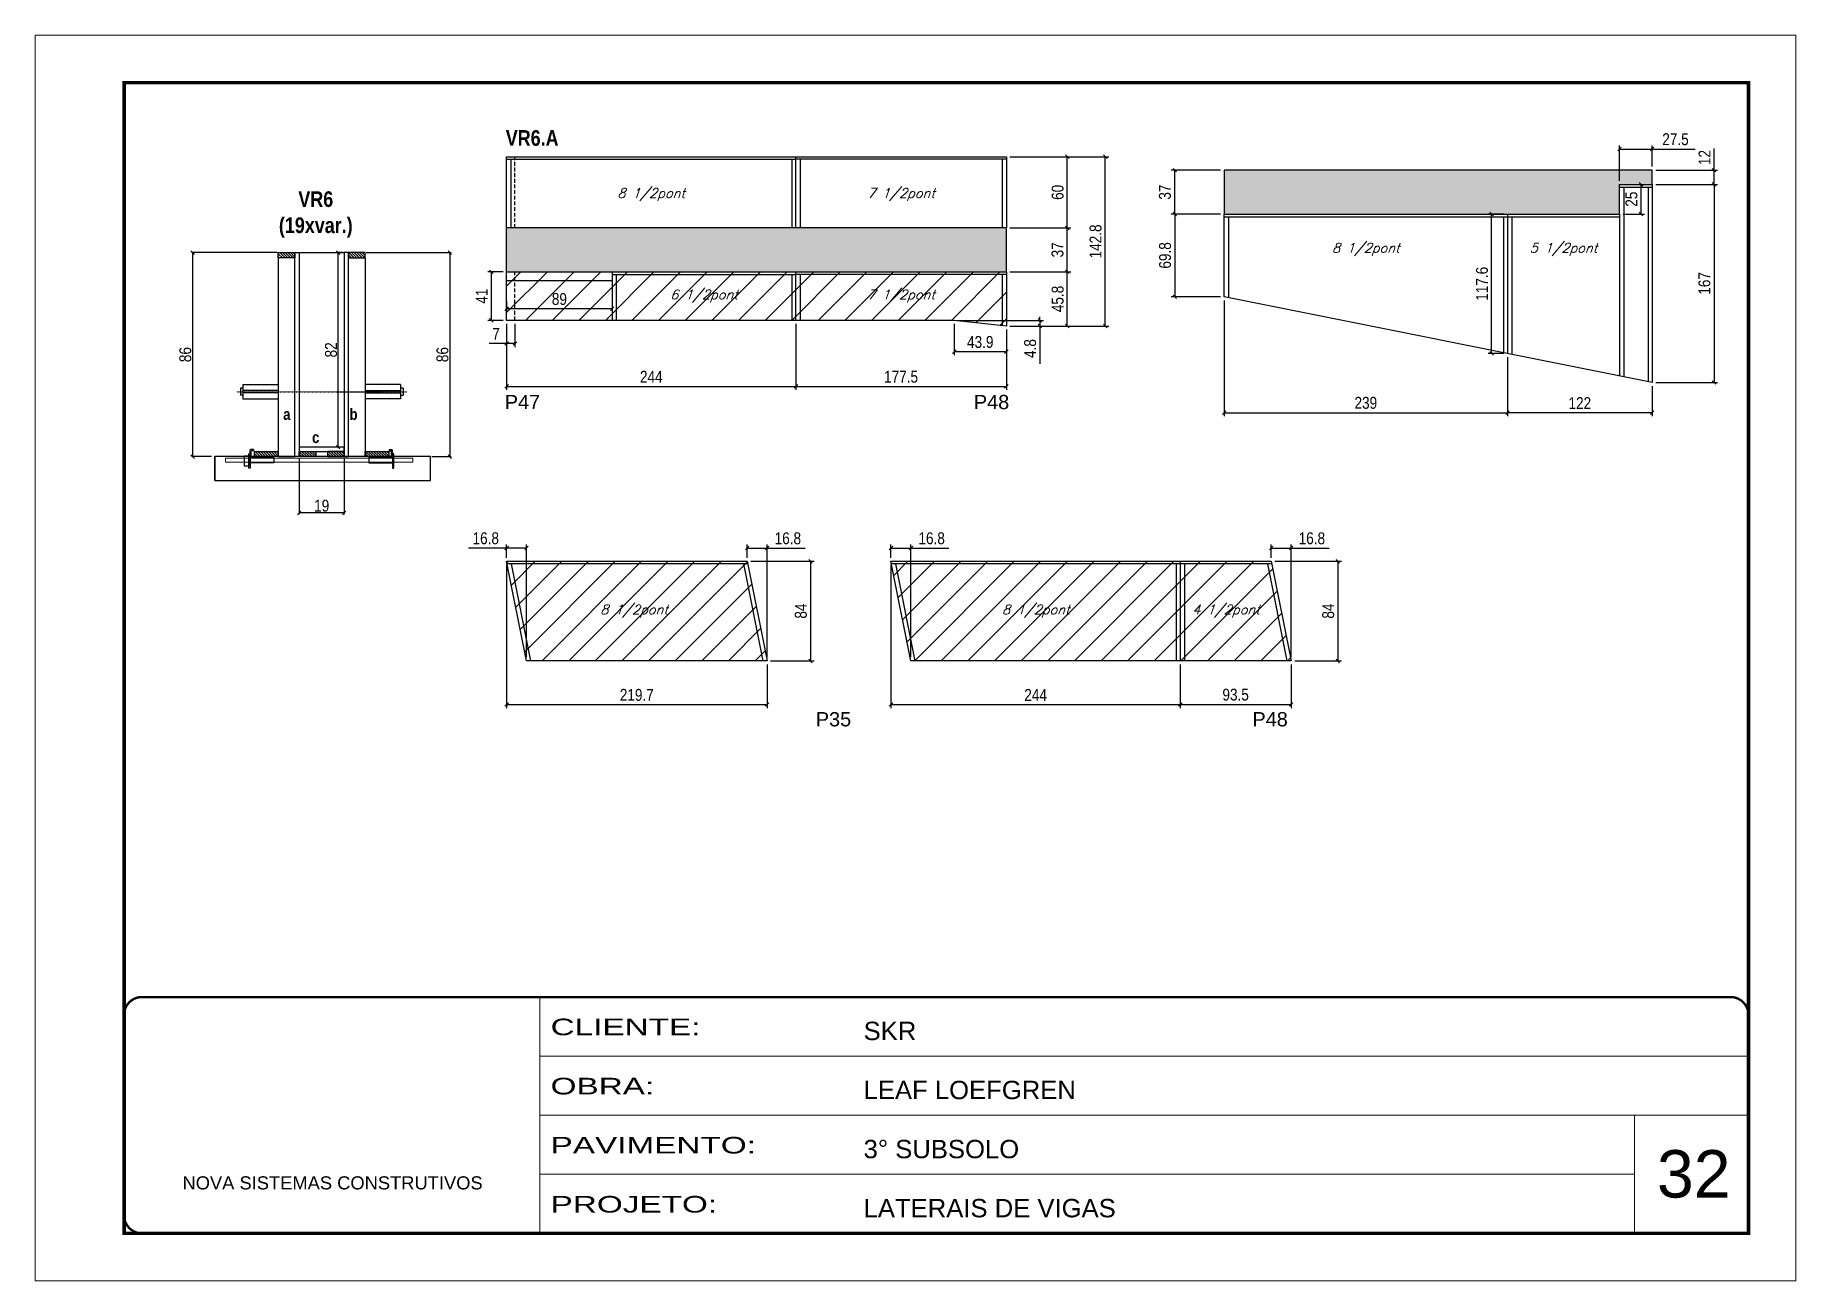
# Model space of a CAD drawing. Extents: x 3309 to 9590, y -2522 to 15424.
# Drawn here: x 8105 to 9590, y 5518 to 6568 of the extents above; entities that cross this region are included whole.
import ezdxf

# ---------------------------------------------------------------- set-up
doc = ezdxf.new("R2010")
doc.units = 0
for name, pattern in [('CONTINUO', [0]), ('DASHED', [0.75, 0.5, -0.25]), ('HIDDEN', [0.375, 0.25, -0.125]), ('HIDDEN2', [4.7625, 3.175, -1.5875])]:
    doc.linetypes.add(name, pattern=pattern)
for name, color, linetype in [('5', 5, 'Continuous'), ('barrote', 251, 'Continuous'), ('COTA', 241, 'Continuous'), ('detalhes', 4, 'Continuous'), ('NOMENCLATURA', 7, 'Continuous'), ('Painéis', 200, 'Continuous'), ('presilha', 1, 'Continuous'), ('SARR_2.2x10', 60, 'Continuous'), ('SARR_2.2x7', 40, 'Continuous'), ('SARR_3.5x7', 81, 'Continuous'), ('TENSOR', 3, 'Continuous'), ('texto', 7, 'Continuous')]:
    doc.layers.add(name, color=color, linetype=linetype)
for name, color, linetype, lineweight in [('CARIMBO', 255, 'Continuous', 9), ('CONCRETO', 251, 'Continuous', 25), ('Folhas', 255, 'Continuous', 9), ('Hachura', 251, 'Continuous', 9), ('SARRAFO DE PRESSAO', 251, 'DASHED', 9), ('SCO-___-LAJ', 2, 'Continuous', 0)]:
    doc.layers.add(name, color=color, linetype=linetype, lineweight=lineweight)
doc.styles.add('ARIAL', font='arial.ttf')
doc.styles.add('COTA TECNICA', font='techl___.ttf', dxfattribs={"height": 10})
doc.styles.add('COTA TECNICA 2X', font='techl___.ttf', dxfattribs={"height": 10})
doc.styles.add('Romans', font='romans.shx')
doc.styles.get("Standard").update_dxf_attribs({"font": 'arial.ttf'})
doc.styles.add('TECNICA', font='techb___.ttf', dxfattribs={"height": 10})
doc.styles.add('Tecnologia', font='')
doc.styles.get('Tecnologia').set_extended_font_data('Forgotten Futurist')
doc.dimstyles.new('PAINEL', dxfattribs={"dimtxt": 10, "dimasz": 3, "dimexe": 3, "dimexo": 3, "dimgap": 3, "dimtad": 1, "dimdec": 1, "dimzin": 12, "dimdsep": 46, "dimtxsty": 'COTA TECNICA', "dimblk1": 'OBLIQUE', "dimblk2": 'OBLIQUE', "dimsah": 1, "dimcen": 0.9, "dimclrd": 4, "dimclre": 4, "dimclrt": 240, "dimadec": 1, "dimazin": 3, "dimtfac": 1, "dimtdec": 1, "dimtmove": 0, "dimatfit": 3, "dimfxl": 1, "dimtolj": 1, "dimtzin": 12, "dimarcsym": 0})
doc.dimstyles.new('SECAO', dxfattribs={"dimscale": 0.333333, "dimtxt": 5, "dimasz": 9, "dimexe": 3, "dimexo": 3, "dimgap": 3, "dimtad": 1, "dimdec": 1, "dimlfac": 0.5, "dimzin": 12, "dimdsep": 46, "dimtxsty": 'COTA TECNICA 2X', "dimblk1": 'OBLIQUE', "dimblk2": 'OBLIQUE', "dimsah": 1, "dimcen": 0.9, "dimclrd": 4, "dimclre": 4, "dimclrt": 240, "dimadec": 1, "dimazin": 3, "dimtfac": 1, "dimtdec": 1, "dimtmove": 0, "dimatfit": 3, "dimfxl": 1, "dimtolj": 1, "dimtzin": 12, "dimarcsym": 0})
pattern_1 = [(135, (41563.0573, -117299.614), (-1.122532015, -1.122532015), [])]

msp = doc.modelspace()

# ---------------------------------------------------------------- texts
at = {"layer": '5', "linetype": 'Continuous'}
for s, p in [('P47', (8500.95, 6252.61)), ('P48', (8896.6, 6252.61)), ('P35', (8763.28, 5985.21)), ('P48', (9131.58, 5985.21))]:
    msp.add_text(s, height=12, rotation=359.99996, dxfattribs=at).set_placement(p)
at = {"layer": 'CARIMBO', "style": 'ARIAL'}
msp.add_text('32', height=40, dxfattribs=at).set_placement((9472.73, 5587.98))
at = {"layer": 'detalhes', "style": 'TECNICA'}
for s, p in [('b', (8370.02, 6243.53)), ('a', (8314.04, 6243.54)), ('c', (8338.41, 6224.03))]:
    msp.add_text(s, height=9.6, dxfattribs=at).set_placement(p)
at = {"layer": 'NOMENCLATURA', "style": 'TECNICA'}
msp.add_text('VR6.A', height=13.2, dxfattribs=at).set_placement((8501.77, 6474.62))
at = {"layer": 'NOMENCLATURA', "insert": (8341.52, 6436.25), "char_height": 13.2, "attachment_point": 2, "style": 'TECNICA'}
msp.add_mtext_dynamic_manual_height_columns('VR6\\P(19xvar.)', width=300.2766, gutter_width=1, heights=[0], dxfattribs=at)
at = {"layer": 'texto', "color": 2, "char_height": 8, "attachment_point": 5, "style": 'Romans'}
for s, insert in [('{\\Q19;\\C256;8 1/2pont}', (8624.49, 6433.44)), ('{\\Q19;\\C256;7 1/2pont}', (8835.24, 6433.44)), ('{\\Q19;\\C256;8 1/2pont}', (9227.24, 6387.27)), ('{\\Q19;\\C256;5 1/2pont}', (9393.99, 6387.27)), ('{\\Q19;\\C256;6 1/2pont}', (8668.99, 6347.94)), ('{\\Q19;\\C256;7 1/2pont}', (8835.24, 6347.94)), ('{\\Q19;\\C256;8 1/2pont}', (8610, 6082.37)), ('{\\Q19;\\C256;8 1/2pont}', (8948.9, 6082.37)), ('{\\Q19;\\C256;4 1/2pont}', (9109.26, 6082.37))]:
    msp.add_mtext(s, dxfattribs=dict(at, insert=insert))

# ---------------------------------------------------------------- blocks, each defined once
blk = doc.blocks.new('9999999999')
at = {"color": 30, "linetype": 'CONTINUO'}
for p, q in [((98564.6, 34230.2), (98564.6, 34429.4)), ((98564.6, 34379.6), (99584, 34379.6)), ((98564.6, 34329.8), (99488, 34329.8)), ((99584, 34329.8), (99488, 34329.8)), ((99488, 34329.8), (99488, 34230.2)), ((98564.6, 34280), (99488, 34280))]:
    blk.add_line(p, q, dxfattribs=at)
at = {"color": 30, "linetype": 'CONTINUO', "const_width": 2}
blk.add_lwpolyline([(99584, 34230.2), (99584, 34414.4, 0.414214), (99569, 34429.4), (98229, 34429.4, 0.414214), (98214, 34414.4), (98214, 34245.2, 0.414214), (98229, 34230.2), (99584, 34230.2)], format="xyb", dxfattribs=at)
at = {"layer": 'Folhas'}
blk.add_lwpolyline([(98139, 34190.2), (99624, 34190.2), (99624, 35240.2), (98139, 35240.2)], close=True, dxfattribs=at)
at = {"layer": 'Folhas', "color": 30, "const_width": 3}
blk.add_lwpolyline([(98214, 34230.2), (99584, 34230.2), (99584, 35200.2), (98214, 35200.2)], close=True, dxfattribs=at)
at = {"color": 7, "linetype": 'Continuous', "ltscale": 5, "style": 'ARIAL'}
for s, height, p in [('SKR', 15.48, (98837.7, 34393.1)), ('LEAF LOEFGREN', 15.483, (98837.7, 34343.3)), ('3° SUBSOLO', 15.48, (98837.7, 34293.5)), ('NOVA SISTEMAS CONSTRUTIVOS', 11.059, (98263.2, 34267.2)), ('LATERAIS DE VIGAS', 15.483, (98837.7, 34243.7))]:
    blk.add_text(s, height=height, dxfattribs=at).set_placement(p)
at = {"layer": 'Folhas', "color": 7, "style": 'Tecnologia', "width": 1.5}
for s, p in [('CLIENTE:', (98573.7, 34397.2)), ('OBRA:', (98573.7, 34347.3)), ('PAVIMENTO:', (98573.7, 34297.5)), ('PROJETO:', (98573.7, 34247.7))]:
    blk.add_text(s, height=14, dxfattribs=at).set_placement(p)
blk = doc.blocks.new('_Oblique')
at = {"color": 0, "linetype": 'ByBlock', "lineweight": -2}
blk.add_line((-0.5, -0.5), (0.5, 0.5), dxfattribs=at)
blk = doc.blocks.new('*D1013')
at = {"layer": 'COTA', "color": 4, "lineweight": -2, "transparency": 16777216}
for p, q in [((8327.5, 6211.6), (8327.5, 6164.1)), ((8365.5, 6211.6), (8365.5, 6164.1)), ((8365.5, 6165.1), (8327.5, 6165.1))]:
    blk.add_line(p, q, dxfattribs=at)
at = {"layer": 'Defpoints', "color": 0, "transparency": 16777216}
for p in [(8327.5, 6212.6), (8365.5, 6212.6), (8327.5, 6165.1)]:
    blk.add_point(p, dxfattribs=at)
at = {"layer": 'COTA', "color": 4, "lineweight": -2, "transparency": 16777216, "xscale": 3, "yscale": 3, "zscale": 3, "rotation": 180}
blk.add_blockref('_Oblique', (8327.5, 6165.1), dxfattribs=at)
at = {"layer": 'COTA', "color": 4, "lineweight": -2, "transparency": 16777216, "xscale": 3, "yscale": 3, "zscale": 3}
blk.add_blockref('_Oblique', (8365.5, 6165.1), dxfattribs=at)
at = {"layer": 'COTA', "color": 240, "transparency": 16777216, "insert": (8346.5, 6171.2), "char_height": 10, "attachment_point": 5, "style": 'COTA TECNICA 2X'}
blk.add_mtext('\\A1;19', dxfattribs=at)
blk = doc.blocks.new('PRESILHA METÁLICA 1')
at = {"layer": 'presilha'}
for p, q in [((0, 13), (6, 13)), ((0, 13), (0, 0)), ((6, 0), (0, 0)), ((6, 15.5), (7.5, 15.5)), ((6, -2.5), (6, 15.5)), ((6, 13), (6, 0)), ((7.5, 10.6), (7.5, 19.9)), ((7.5, 15.5), (7.5, -2.5)), ((37.5, 4.1), (7.5, 4.1)), ((12, 21), (8.6, 21)), ((9, 11.6), (9, 18.9)), ((12, 19.5), (9.6, 19.5)), ((37.5, 11), (9.6, 11)), ((12, 21), (12, 19.5)), ((37.5, 11), (37.5, 4.1)), ((7.5, -2.5), (6, -2.5))]:
    blk.add_line(p, q, dxfattribs=at)
for centre, radius, start, end in [((8.6, 19.9), 1.14, 90, 180), ((9.6, 18.9), 0.57, 90, 180), ((9.6, 11.6), 0.57, 180, 270)]:
    blk.add_arc(centre, radius, start, end, dxfattribs=at)
blk = doc.blocks.new('PRESILHA METÁLICA 2')
at = {"layer": 'presilha'}
for p, q in [((-5.2, 23.5), (-5.2, 22)), ((-5.2, 23.5), (-1.9, 23.5)), ((-0.8, 14.6), (-0.8, 22.4)), ((-30.8, 13.5), (-30.8, 6.6)), ((-30.8, 13.5), (-2.8, 13.5)), ((-30.8, 6.6), (-0.8, 6.6)), ((-5.2, 22), (-2.8, 22)), ((-2.2, 14.1), (-2.2, 21.4)), ((0.8, 18), (-0.8, 18)), ((-0.8, 18), (-0.8, 0)), ((-0.8, 0), (0.8, 0)), ((0.8, 0), (0.8, 18))]:
    blk.add_line(p, q, dxfattribs=at)
for centre, radius, start, end in [((-1.9, 22.4), 1.14, 0, 90), ((-2.8, 21.4), 0.57, 0, 90), ((-2.8, 14.1), 0.57, 270, 0)]:
    blk.add_arc(centre, radius, start, end, dxfattribs=at)
blk = doc.blocks.new('*D1014')
at = {"layer": 'COTA', "color": 4, "lineweight": -2, "transparency": 16777216}
for p, q in [((8384.1, 6384.6), (8455.6, 6384.6)), ((8454.6, 6384.6), (8454.6, 6212.6)), ((8439.3, 6212.6), (8455.6, 6212.6))]:
    blk.add_line(p, q, dxfattribs=at)
at = {"layer": 'Defpoints', "color": 0, "transparency": 16777216}
for p in [(8383.1, 6384.6), (8438.3, 6212.6), (8454.6, 6212.6)]:
    blk.add_point(p, dxfattribs=at)
at = {"layer": 'COTA', "color": 4, "lineweight": -2, "transparency": 16777216, "xscale": 3, "yscale": 3, "zscale": 3}
for p, rotation in [((8454.6, 6384.6), 90), ((8454.6, 6212.6), 270)]:
    blk.add_blockref('_Oblique', p, dxfattribs=dict(at, rotation=rotation))
at = {"layer": 'COTA', "color": 240, "transparency": 16777216, "insert": (8448.4, 6298.6), "char_height": 10, "attachment_point": 5, "rotation": 90, "style": 'COTA TECNICA 2X'}
blk.add_mtext('\\A1;86', dxfattribs=at)
blk = doc.blocks.new('*D1015')
at = {"layer": 'COTA', "color": 4, "lineweight": -2, "transparency": 16777216}
for p, q in [((8308.9, 6384.6), (8236.6, 6384.6)), ((8237.6, 6384.6), (8237.6, 6212.6)), ((8253.7, 6212.6), (8236.6, 6212.6))]:
    blk.add_line(p, q, dxfattribs=at)
at = {"layer": 'Defpoints', "color": 0, "transparency": 16777216}
for p in [(8309.9, 6384.6), (8237.6, 6212.6), (8254.7, 6212.6)]:
    blk.add_point(p, dxfattribs=at)
at = {"layer": 'COTA', "color": 4, "lineweight": -2, "transparency": 16777216, "xscale": 3, "yscale": 3, "zscale": 3}
for p, rotation in [((8237.6, 6384.6), 90), ((8237.6, 6212.6), 270)]:
    blk.add_blockref('_Oblique', p, dxfattribs=dict(at, rotation=rotation))
at = {"layer": 'COTA', "color": 240, "transparency": 16777216, "insert": (8231.5, 6298.6), "char_height": 10, "attachment_point": 5, "rotation": 90, "style": 'COTA TECNICA 2X'}
blk.add_mtext('\\A1;86', dxfattribs=at)
blk = doc.blocks.new('*D1016')
at = {"layer": 'COTA', "color": 4, "lineweight": -2, "transparency": 16777216}
for p, q in [((8364.5, 6384.6), (8359.4, 6384.6)), ((8360.4, 6220.6), (8360.4, 6384.6)), ((8364.5, 6220.6), (8359.4, 6220.6))]:
    blk.add_line(p, q, dxfattribs=at)
at = {"layer": 'Defpoints', "color": 0, "transparency": 16777216}
for p in [(8360.4, 6384.6), (8365.5, 6384.6), (8365.5, 6220.6)]:
    blk.add_point(p, dxfattribs=at)
at = {"layer": 'COTA', "color": 4, "lineweight": -2, "transparency": 16777216, "xscale": 3, "yscale": 3, "zscale": 3}
for p, rotation in [((8360.4, 6384.6), 90), ((8360.4, 6220.6), 270)]:
    blk.add_blockref('_Oblique', p, dxfattribs=dict(at, rotation=rotation))
at = {"layer": 'COTA', "color": 240, "transparency": 16777216, "insert": (8354.4, 6302.6), "char_height": 10, "attachment_point": 5, "rotation": 90, "style": 'COTA TECNICA 2X'}
blk.add_mtext('\\A1;82', dxfattribs=at)
blk = doc.blocks.new('*D1019')
at = {"layer": 'COTA', "color": 4, "lineweight": -2, "transparency": 16777216}
for p, q in [((8502.5, 6324.4), (8502.5, 6305)), ((8509.5, 6324.4), (8509.5, 6305)), ((8502.5, 6308), (8487.8, 6308)), ((8509.5, 6308), (8502.5, 6308))]:
    blk.add_line(p, q, dxfattribs=at)
at = {"layer": 'Defpoints', "color": 0, "transparency": 16777216}
for p in [(8502.5, 6327.4), (8509.5, 6327.4), (8502.5, 6308)]:
    blk.add_point(p, dxfattribs=at)
at = {"layer": 'COTA', "color": 4, "lineweight": -2, "transparency": 16777216, "xscale": 3, "yscale": 3, "zscale": 3, "rotation": 180}
blk.add_blockref('_Oblique', (8502.5, 6308), dxfattribs=at)
at = {"layer": 'COTA', "color": 4, "lineweight": -2, "transparency": 16777216, "xscale": 3, "yscale": 3, "zscale": 3}
blk.add_blockref('_Oblique', (8509.5, 6308), dxfattribs=at)
at = {"layer": 'COTA', "color": 240, "transparency": 16777216, "insert": (8493.6, 6316.1), "char_height": 10, "attachment_point": 5, "style": 'COTA TECNICA'}
blk.add_mtext('\\A1;7', dxfattribs=at)
blk = doc.blocks.new('*D1017')
at = {"layer": 'COTA', "color": 4, "lineweight": -2, "transparency": 16777216}
for p, q in [((8502.5, 6324.4), (8502.5, 6268.8)), ((8746.5, 6324.4), (8746.5, 6268.8)), ((8502.5, 6271.8), (8746.5, 6271.8))]:
    blk.add_line(p, q, dxfattribs=at)
at = {"layer": 'Defpoints', "color": 0, "transparency": 16777216}
for p in [(8502.5, 6327.4), (8746.5, 6327.4), (8746.5, 6271.8)]:
    blk.add_point(p, dxfattribs=at)
at = {"layer": 'COTA', "color": 4, "lineweight": -2, "transparency": 16777216, "xscale": 3, "yscale": 3, "zscale": 3, "rotation": 180}
blk.add_blockref('_Oblique', (8502.5, 6271.8), dxfattribs=at)
at = {"layer": 'COTA', "color": 4, "lineweight": -2, "transparency": 16777216, "xscale": 3, "yscale": 3, "zscale": 3}
blk.add_blockref('_Oblique', (8746.5, 6271.8), dxfattribs=at)
at = {"layer": 'COTA', "color": 240, "transparency": 16777216, "insert": (8624.5, 6279.9), "char_height": 10, "attachment_point": 5, "style": 'COTA TECNICA'}
blk.add_mtext('\\A1;244', dxfattribs=at)
blk = doc.blocks.new('*D1020')
at = {"layer": 'COTA', "color": 4, "lineweight": -2, "transparency": 16777216}
for p, q in [((8746.5, 6324.4), (8746.5, 6268.8)), ((8924, 6319.7), (8924, 6268.8)), ((8746.5, 6271.8), (8924, 6271.8))]:
    blk.add_line(p, q, dxfattribs=at)
at = {"layer": 'Defpoints', "color": 0, "transparency": 16777216}
for p in [(8746.5, 6327.4), (8924, 6322.7), (8924, 6271.8)]:
    blk.add_point(p, dxfattribs=at)
at = {"layer": 'COTA', "color": 4, "lineweight": -2, "transparency": 16777216, "xscale": 3, "yscale": 3, "zscale": 3, "rotation": 180}
blk.add_blockref('_Oblique', (8746.5, 6271.8), dxfattribs=at)
at = {"layer": 'COTA', "color": 4, "lineweight": -2, "transparency": 16777216, "xscale": 3, "yscale": 3, "zscale": 3}
blk.add_blockref('_Oblique', (8924, 6271.8), dxfattribs=at)
at = {"layer": 'COTA', "color": 240, "transparency": 16777216, "insert": (8835.2, 6279.9), "char_height": 10, "attachment_point": 5, "style": 'COTA TECNICA'}
blk.add_mtext('\\A1;177.5', dxfattribs=at)
blk = doc.blocks.new('*D1021')
at = {"layer": 'COTA', "color": 4, "lineweight": -2, "transparency": 16777216}
for p, q in [((8880.1, 6324.4), (8880.1, 6298)), ((8924, 6319.7), (8924, 6298)), ((8924, 6301), (8880.1, 6301))]:
    blk.add_line(p, q, dxfattribs=at)
at = {"layer": 'Defpoints', "color": 0, "transparency": 16777216}
for p in [(8880.1, 6327.4), (8924, 6322.7), (8880.1, 6301)]:
    blk.add_point(p, dxfattribs=at)
at = {"layer": 'COTA', "color": 4, "lineweight": -2, "transparency": 16777216, "xscale": 3, "yscale": 3, "zscale": 3, "rotation": 180}
blk.add_blockref('_Oblique', (8880.1, 6301), dxfattribs=at)
at = {"layer": 'COTA', "color": 4, "lineweight": -2, "transparency": 16777216, "xscale": 3, "yscale": 3, "zscale": 3}
blk.add_blockref('_Oblique', (8924, 6301), dxfattribs=at)
at = {"layer": 'COTA', "color": 240, "transparency": 16777216, "insert": (8902, 6309.2), "char_height": 10, "attachment_point": 5, "style": 'COTA TECNICA'}
blk.add_mtext('\\A1;43.9', dxfattribs=at)
blk = doc.blocks.new('*D1022')
at = {"layer": 'COTA', "color": 4, "lineweight": -2, "transparency": 16777216}
for p, q in [((8883.1, 6327.4), (8955.2, 6327.4)), ((8952.2, 6327.4), (8952.2, 6330.4)), ((8952.2, 6327.4), (8952.2, 6322.7)), ((8927, 6322.7), (8955.2, 6322.7)), ((8952.2, 6322.7), (8952.2, 6290.7))]:
    blk.add_line(p, q, dxfattribs=at)
at = {"layer": 'Defpoints', "color": 0, "transparency": 16777216}
for p in [(8880.1, 6327.4), (8924, 6322.7), (8952.2, 6322.7)]:
    blk.add_point(p, dxfattribs=at)
at = {"layer": 'COTA', "color": 4, "lineweight": -2, "transparency": 16777216, "xscale": 3, "yscale": 3, "zscale": 3}
for p, rotation in [((8952.2, 6327.4), 270), ((8952.2, 6322.7), 90)]:
    blk.add_blockref('_Oblique', p, dxfattribs=dict(at, rotation=rotation))
at = {"layer": 'COTA', "color": 240, "transparency": 16777216, "insert": (8944.1, 6303.7), "char_height": 10, "attachment_point": 5, "rotation": 90, "style": 'COTA TECNICA'}
blk.add_mtext('\\A1;4.8', dxfattribs=at)
blk = doc.blocks.new('*D1023')
at = {"layer": 'COTA', "color": 4, "lineweight": -2, "transparency": 16777216}
for p, q in [((8927, 6368.4), (8978.4, 6368.4)), ((8975.4, 6322.7), (8975.4, 6368.4)), ((8927, 6322.7), (8978.4, 6322.7))]:
    blk.add_line(p, q, dxfattribs=at)
at = {"layer": 'Defpoints', "color": 0, "transparency": 16777216}
for p in [(8924, 6368.4), (8975.4, 6368.4), (8924, 6322.7)]:
    blk.add_point(p, dxfattribs=at)
at = {"layer": 'COTA', "color": 4, "lineweight": -2, "transparency": 16777216, "xscale": 3, "yscale": 3, "zscale": 3}
for p, rotation in [((8975.4, 6368.4), 90), ((8975.4, 6322.7), 270)]:
    blk.add_blockref('_Oblique', p, dxfattribs=dict(at, rotation=rotation))
at = {"layer": 'COTA', "color": 240, "transparency": 16777216, "insert": (8967.3, 6345.5), "char_height": 10, "attachment_point": 5, "rotation": 90, "style": 'COTA TECNICA'}
blk.add_mtext('\\A1;45.8', dxfattribs=at)
blk = doc.blocks.new('*D1024')
at = {"layer": 'COTA', "color": 4, "lineweight": -2, "transparency": 16777216}
for p, q in [((8927, 6405.4), (8978.4, 6405.4)), ((8975.4, 6368.4), (8975.4, 6405.4)), ((8927, 6368.4), (8978.4, 6368.4))]:
    blk.add_line(p, q, dxfattribs=at)
at = {"layer": 'Defpoints', "color": 0, "transparency": 16777216}
for p in [(8924, 6405.4), (8975.4, 6405.4), (8924, 6368.4)]:
    blk.add_point(p, dxfattribs=at)
at = {"layer": 'COTA', "color": 4, "lineweight": -2, "transparency": 16777216, "xscale": 3, "yscale": 3, "zscale": 3}
for p, rotation in [((8975.4, 6405.4), 90), ((8975.4, 6368.4), 270)]:
    blk.add_blockref('_Oblique', p, dxfattribs=dict(at, rotation=rotation))
at = {"layer": 'COTA', "color": 240, "transparency": 16777216, "insert": (8967.2, 6386.9), "char_height": 10, "attachment_point": 5, "rotation": 90, "style": 'COTA TECNICA'}
blk.add_mtext('\\A1;37', dxfattribs=at)
blk = doc.blocks.new('*D1025')
at = {"layer": 'COTA', "color": 4, "lineweight": -2, "transparency": 16777216}
for p, q in [((8927, 6465.4), (8978.4, 6465.4)), ((8975.4, 6405.4), (8975.4, 6465.4)), ((8927, 6405.4), (8978.4, 6405.4))]:
    blk.add_line(p, q, dxfattribs=at)
at = {"layer": 'Defpoints', "color": 0, "transparency": 16777216}
for p in [(8924, 6465.4), (8975.4, 6465.4), (8924, 6405.4)]:
    blk.add_point(p, dxfattribs=at)
at = {"layer": 'COTA', "color": 4, "lineweight": -2, "transparency": 16777216, "xscale": 3, "yscale": 3, "zscale": 3}
for p, rotation in [((8975.4, 6465.4), 90), ((8975.4, 6405.4), 270)]:
    blk.add_blockref('_Oblique', p, dxfattribs=dict(at, rotation=rotation))
at = {"layer": 'COTA', "color": 240, "transparency": 16777216, "insert": (8967.3, 6435.4), "char_height": 10, "attachment_point": 5, "rotation": 90, "style": 'COTA TECNICA'}
blk.add_mtext('\\A1;60', dxfattribs=at)
blk = doc.blocks.new('*D1026')
at = {"layer": 'COTA', "color": 4, "lineweight": -2, "transparency": 16777216}
for p, q in [((8927, 6465.4), (9010.4, 6465.4)), ((9007.4, 6322.7), (9007.4, 6465.4)), ((8927, 6322.7), (9010.4, 6322.7))]:
    blk.add_line(p, q, dxfattribs=at)
at = {"layer": 'Defpoints', "color": 0, "transparency": 16777216}
for p in [(8924, 6465.4), (9007.4, 6465.4), (8924, 6322.7)]:
    blk.add_point(p, dxfattribs=at)
at = {"layer": 'COTA', "color": 4, "lineweight": -2, "transparency": 16777216, "xscale": 3, "yscale": 3, "zscale": 3}
for p, rotation in [((9007.4, 6465.4), 90), ((9007.4, 6322.7), 270)]:
    blk.add_blockref('_Oblique', p, dxfattribs=dict(at, rotation=rotation))
at = {"layer": 'COTA', "color": 240, "transparency": 16777216, "insert": (8999.3, 6394), "char_height": 10, "attachment_point": 5, "rotation": 90, "style": 'COTA TECNICA'}
blk.add_mtext('\\A1;142.8', dxfattribs=at)
blk = doc.blocks.new('*D1027')
at = {"layer": 'COTA', "color": 4, "lineweight": -2, "transparency": 16777216}
for p, q in [((8499.5, 6368.4), (8486.6, 6368.4)), ((8489.6, 6327.4), (8489.6, 6368.4)), ((8499.5, 6327.4), (8486.6, 6327.4))]:
    blk.add_line(p, q, dxfattribs=at)
at = {"layer": 'Defpoints', "color": 0, "transparency": 16777216}
for p in [(8489.6, 6368.4), (8502.5, 6368.4), (8502.5, 6327.4)]:
    blk.add_point(p, dxfattribs=at)
at = {"layer": 'COTA', "color": 4, "lineweight": -2, "transparency": 16777216, "xscale": 3, "yscale": 3, "zscale": 3}
for p, rotation in [((8489.6, 6368.4), 90), ((8489.6, 6327.4), 270)]:
    blk.add_blockref('_Oblique', p, dxfattribs=dict(at, rotation=rotation))
at = {"layer": 'COTA', "color": 240, "transparency": 16777216, "insert": (8481.5, 6347.9), "char_height": 10, "attachment_point": 5, "rotation": 90, "style": 'COTA TECNICA'}
blk.add_mtext('\\A1;41', dxfattribs=at)
blk = doc.blocks.new('*D1018')
at = {"layer": 'COTA', "color": 4, "lineweight": -2, "transparency": 16777216}
for p, q in [((8502.5, 6343.7), (8502.5, 6334.3)), ((8591.5, 6343.7), (8591.5, 6334.3)), ((8591.5, 6337.3), (8502.5, 6337.3))]:
    blk.add_line(p, q, dxfattribs=at)
at = {"layer": 'Defpoints', "color": 0, "transparency": 16777216}
for p in [(8502.5, 6346.7), (8591.5, 6346.7), (8502.5, 6337.3)]:
    blk.add_point(p, dxfattribs=at)
at = {"layer": 'COTA', "color": 4, "lineweight": -2, "transparency": 16777216, "xscale": 3, "yscale": 3, "zscale": 3, "rotation": 180}
blk.add_blockref('_Oblique', (8502.5, 6337.3), dxfattribs=at)
at = {"layer": 'COTA', "color": 4, "lineweight": -2, "transparency": 16777216, "xscale": 3, "yscale": 3, "zscale": 3}
blk.add_blockref('_Oblique', (8591.5, 6337.3), dxfattribs=at)
at = {"layer": 'COTA', "color": 240, "transparency": 16777216, "insert": (8547, 6345.4), "char_height": 10, "attachment_point": 5, "style": 'COTA TECNICA'}
blk.add_mtext('\\A1;89', dxfattribs=at)
blk = doc.blocks.new('*D1028')
at = {"layer": 'COTA', "color": 4, "lineweight": -2, "transparency": 16777216}
for p, q in [((8502.5, 6121.4), (8502.5, 6000.6)), ((8722.2, 6037.4), (8722.2, 6000.6)), ((8502.5, 6003.6), (8722.2, 6003.6))]:
    blk.add_line(p, q, dxfattribs=at)
at = {"layer": 'Defpoints', "color": 0, "transparency": 16777216}
for p in [(8502.5, 6124.4), (8722.2, 6040.4), (8722.2, 6003.6)]:
    blk.add_point(p, dxfattribs=at)
at = {"layer": 'COTA', "color": 4, "lineweight": -2, "transparency": 16777216, "xscale": 3, "yscale": 3, "zscale": 3, "rotation": 180}
blk.add_blockref('_Oblique', (8502.5, 6003.6), dxfattribs=at)
at = {"layer": 'COTA', "color": 4, "lineweight": -2, "transparency": 16777216, "xscale": 3, "yscale": 3, "zscale": 3}
blk.add_blockref('_Oblique', (8722.2, 6003.6), dxfattribs=at)
at = {"layer": 'COTA', "color": 240, "transparency": 16777216, "insert": (8612.3, 6011.7), "char_height": 10, "attachment_point": 5, "style": 'COTA TECNICA'}
blk.add_mtext('\\A1;219.7', dxfattribs=at)
blk = doc.blocks.new('*D1029')
at = {"layer": 'COTA', "color": 4, "lineweight": -2, "transparency": 16777216}
for p, q in [((8826.7, 6121.4), (8826.7, 6000.6)), ((9070.7, 6037.4), (9070.7, 6000.6)), ((8826.7, 6003.6), (9070.7, 6003.6))]:
    blk.add_line(p, q, dxfattribs=at)
at = {"layer": 'Defpoints', "color": 0, "transparency": 16777216}
for p in [(8826.7, 6124.4), (9070.7, 6040.4), (9070.7, 6003.6)]:
    blk.add_point(p, dxfattribs=at)
at = {"layer": 'COTA', "color": 4, "lineweight": -2, "transparency": 16777216, "xscale": 3, "yscale": 3, "zscale": 3, "rotation": 180}
blk.add_blockref('_Oblique', (8826.7, 6003.6), dxfattribs=at)
at = {"layer": 'COTA', "color": 4, "lineweight": -2, "transparency": 16777216, "xscale": 3, "yscale": 3, "zscale": 3}
blk.add_blockref('_Oblique', (9070.7, 6003.6), dxfattribs=at)
at = {"layer": 'COTA', "color": 240, "transparency": 16777216, "insert": (8948.7, 6011.7), "char_height": 10, "attachment_point": 5, "style": 'COTA TECNICA'}
blk.add_mtext('\\A1;244', dxfattribs=at)
blk = doc.blocks.new('*D1030')
at = {"layer": 'COTA', "color": 4, "lineweight": -2, "transparency": 16777216}
for p, q in [((9070.7, 6037.4), (9070.7, 6000.6)), ((9164.2, 6037.4), (9164.2, 6000.6)), ((9070.7, 6003.6), (9164.2, 6003.6))]:
    blk.add_line(p, q, dxfattribs=at)
at = {"layer": 'Defpoints', "color": 0, "transparency": 16777216}
for p in [(9070.7, 6040.4), (9164.2, 6040.4), (9164.2, 6003.6)]:
    blk.add_point(p, dxfattribs=at)
at = {"layer": 'COTA', "color": 4, "lineweight": -2, "transparency": 16777216, "xscale": 3, "yscale": 3, "zscale": 3, "rotation": 180}
blk.add_blockref('_Oblique', (9070.7, 6003.6), dxfattribs=at)
at = {"layer": 'COTA', "color": 4, "lineweight": -2, "transparency": 16777216, "xscale": 3, "yscale": 3, "zscale": 3}
blk.add_blockref('_Oblique', (9164.2, 6003.6), dxfattribs=at)
at = {"layer": 'COTA', "color": 240, "transparency": 16777216, "insert": (9117.4, 6011.9), "char_height": 10, "attachment_point": 5, "style": 'COTA TECNICA'}
blk.add_mtext('\\A1;93.5', dxfattribs=at)
blk = doc.blocks.new('*D1031')
at = {"layer": 'COTA', "color": 4, "lineweight": -2, "transparency": 16777216}
for p, q in [((9150.4, 6124.4), (9206.6, 6124.4)), ((9203.6, 6124.4), (9203.6, 6040.4)), ((9167.2, 6040.4), (9206.6, 6040.4))]:
    blk.add_line(p, q, dxfattribs=at)
at = {"layer": 'Defpoints', "color": 0, "transparency": 16777216}
for p in [(9147.4, 6124.4), (9164.2, 6040.4), (9203.6, 6040.4)]:
    blk.add_point(p, dxfattribs=at)
at = {"layer": 'COTA', "color": 4, "lineweight": -2, "transparency": 16777216, "xscale": 3, "yscale": 3, "zscale": 3}
for p, rotation in [((9203.6, 6124.4), 90), ((9203.6, 6040.4), 270)]:
    blk.add_blockref('_Oblique', p, dxfattribs=dict(at, rotation=rotation))
at = {"layer": 'COTA', "color": 240, "transparency": 16777216, "insert": (9195.5, 6082.4), "char_height": 10, "attachment_point": 5, "rotation": 90, "style": 'COTA TECNICA'}
blk.add_mtext('\\A1;84', dxfattribs=at)
blk = doc.blocks.new('*D1032')
at = {"layer": 'COTA', "color": 4, "lineweight": -2, "transparency": 16777216}
for p, q in [((8826.7, 6127.4), (8826.7, 6138.5)), ((8826.7, 6135.5), (8843.5, 6135.5)), ((8843.5, 6043.4), (8843.5, 6138.5)), ((8843.5, 6135.5), (8875.6, 6135.5))]:
    blk.add_line(p, q, dxfattribs=at)
at = {"layer": 'Defpoints', "color": 0, "transparency": 16777216}
for p in [(8843.5, 6135.5), (8826.7, 6124.4), (8843.5, 6040.4)]:
    blk.add_point(p, dxfattribs=at)
at = {"layer": 'COTA', "color": 4, "lineweight": -2, "transparency": 16777216, "xscale": 3, "yscale": 3, "zscale": 3, "rotation": 180}
blk.add_blockref('_Oblique', (8826.7, 6135.5), dxfattribs=at)
at = {"layer": 'COTA', "color": 4, "lineweight": -2, "transparency": 16777216, "xscale": 3, "yscale": 3, "zscale": 3}
blk.add_blockref('_Oblique', (8843.5, 6135.5), dxfattribs=at)
at = {"layer": 'COTA', "color": 240, "transparency": 16777216, "insert": (8861, 6143.7), "char_height": 10, "attachment_point": 5, "style": 'COTA TECNICA'}
blk.add_mtext('\\A1;16.8', dxfattribs=at)
blk = doc.blocks.new('*D1033')
at = {"layer": 'COTA', "color": 4, "lineweight": -2, "transparency": 16777216}
for p, q in [((9147.4, 6127.4), (9147.4, 6138.5)), ((9147.4, 6135.5), (9164.2, 6135.5)), ((9164.2, 6043.4), (9164.2, 6138.5)), ((9164.2, 6135.5), (9196.3, 6135.5))]:
    blk.add_line(p, q, dxfattribs=at)
at = {"layer": 'Defpoints', "color": 0, "transparency": 16777216}
for p in [(9164.2, 6135.5), (9147.4, 6124.4), (9164.2, 6040.4)]:
    blk.add_point(p, dxfattribs=at)
at = {"layer": 'COTA', "color": 4, "lineweight": -2, "transparency": 16777216, "xscale": 3, "yscale": 3, "zscale": 3, "rotation": 180}
blk.add_blockref('_Oblique', (9147.4, 6135.5), dxfattribs=at)
at = {"layer": 'COTA', "color": 4, "lineweight": -2, "transparency": 16777216, "xscale": 3, "yscale": 3, "zscale": 3}
blk.add_blockref('_Oblique', (9164.2, 6135.5), dxfattribs=at)
at = {"layer": 'COTA', "color": 240, "transparency": 16777216, "insert": (9181.7, 6143.7), "char_height": 10, "attachment_point": 5, "style": 'COTA TECNICA'}
blk.add_mtext('\\A1;16.8', dxfattribs=at)
blk = doc.blocks.new('*D1034')
at = {"layer": 'COTA', "color": 4, "lineweight": -2, "transparency": 16777216}
for p, q in [((8705.4, 6127.4), (8705.4, 6138.5)), ((8705.4, 6135.5), (8722.2, 6135.5)), ((8722.2, 6043.4), (8722.2, 6138.5)), ((8722.2, 6135.5), (8754.3, 6135.5))]:
    blk.add_line(p, q, dxfattribs=at)
at = {"layer": 'Defpoints', "color": 0, "transparency": 16777216}
for p in [(8722.2, 6135.5), (8705.4, 6124.4), (8722.2, 6040.4)]:
    blk.add_point(p, dxfattribs=at)
at = {"layer": 'COTA', "color": 4, "lineweight": -2, "transparency": 16777216, "xscale": 3, "yscale": 3, "zscale": 3, "rotation": 180}
blk.add_blockref('_Oblique', (8705.4, 6135.5), dxfattribs=at)
at = {"layer": 'COTA', "color": 4, "lineweight": -2, "transparency": 16777216, "xscale": 3, "yscale": 3, "zscale": 3}
blk.add_blockref('_Oblique', (8722.2, 6135.5), dxfattribs=at)
at = {"layer": 'COTA', "color": 240, "transparency": 16777216, "insert": (8739.7, 6143.7), "char_height": 10, "attachment_point": 5, "style": 'COTA TECNICA'}
blk.add_mtext('\\A1;16.8', dxfattribs=at)
blk = doc.blocks.new('*D1035')
at = {"layer": 'COTA', "color": 4, "lineweight": -2, "transparency": 16777216}
for p, q in [((8502.5, 6135.5), (8470.4, 6135.5)), ((8502.5, 6127.4), (8502.5, 6138.5)), ((8519.3, 6135.5), (8502.5, 6135.5)), ((8519.3, 6043.4), (8519.3, 6138.5))]:
    blk.add_line(p, q, dxfattribs=at)
at = {"layer": 'Defpoints', "color": 0, "transparency": 16777216}
for p in [(8502.5, 6135.5), (8502.5, 6124.4), (8519.3, 6040.4)]:
    blk.add_point(p, dxfattribs=at)
at = {"layer": 'COTA', "color": 4, "lineweight": -2, "transparency": 16777216, "xscale": 3, "yscale": 3, "zscale": 3, "rotation": 180}
blk.add_blockref('_Oblique', (8502.5, 6135.5), dxfattribs=at)
at = {"layer": 'COTA', "color": 4, "lineweight": -2, "transparency": 16777216, "xscale": 3, "yscale": 3, "zscale": 3}
blk.add_blockref('_Oblique', (8519.3, 6135.5), dxfattribs=at)
at = {"layer": 'COTA', "color": 240, "transparency": 16777216, "insert": (8484.9, 6143.7), "char_height": 10, "attachment_point": 5, "style": 'COTA TECNICA'}
blk.add_mtext('\\A1;16.8', dxfattribs=at)
blk = doc.blocks.new('*D1036')
at = {"layer": 'COTA', "color": 4, "lineweight": -2, "transparency": 16777216}
for p, q in [((8708.4, 6124.4), (8761.8, 6124.4)), ((8758.8, 6124.4), (8758.8, 6040.4)), ((8725.2, 6040.4), (8761.8, 6040.4))]:
    blk.add_line(p, q, dxfattribs=at)
at = {"layer": 'Defpoints', "color": 0, "transparency": 16777216}
for p in [(8705.4, 6124.4), (8722.2, 6040.4), (8758.8, 6040.4)]:
    blk.add_point(p, dxfattribs=at)
at = {"layer": 'COTA', "color": 4, "lineweight": -2, "transparency": 16777216, "xscale": 3, "yscale": 3, "zscale": 3}
for p, rotation in [((8758.8, 6124.4), 90), ((8758.8, 6040.4), 270)]:
    blk.add_blockref('_Oblique', p, dxfattribs=dict(at, rotation=rotation))
at = {"layer": 'COTA', "color": 240, "transparency": 16777216, "insert": (8750.7, 6082.4), "char_height": 10, "attachment_point": 5, "rotation": 90, "style": 'COTA TECNICA'}
blk.add_mtext('\\A1;84', dxfattribs=at)
blk = doc.blocks.new('*D1076')
at = {"layer": 'COTA', "color": 4, "lineweight": -2, "transparency": 16777216}
for p, q in [((9104.7, 6417.1), (9063.1, 6417.1)), ((9066.1, 6417.1), (9066.1, 6347.3)), ((9104.7, 6347.3), (9063.1, 6347.3))]:
    blk.add_line(p, q, dxfattribs=at)
at = {"layer": 'Defpoints', "color": 0, "transparency": 16777216}
for p in [(9107.7, 6417.1), (9066.1, 6347.3), (9107.7, 6347.3)]:
    blk.add_point(p, dxfattribs=at)
at = {"layer": 'COTA', "color": 4, "lineweight": -2, "transparency": 16777216, "xscale": 3, "yscale": 3, "zscale": 3}
for p, rotation in [((9066.1, 6417.1), 90), ((9066.1, 6347.3), 270)]:
    blk.add_blockref('_Oblique', p, dxfattribs=dict(at, rotation=rotation))
at = {"layer": 'COTA', "color": 240, "transparency": 16777216, "insert": (9057.9, 6382.2), "char_height": 10, "attachment_point": 5, "rotation": 90, "style": 'COTA TECNICA'}
blk.add_mtext('\\A1;69.8', dxfattribs=at)
blk = doc.blocks.new('*D1077')
at = {"layer": 'COTA', "color": 4, "lineweight": -2, "transparency": 16777216}
for p, q in [((9104.7, 6454.1), (9063.1, 6454.1)), ((9066.1, 6417.1), (9066.1, 6454.1)), ((9104.7, 6417.1), (9063.1, 6417.1))]:
    blk.add_line(p, q, dxfattribs=at)
at = {"layer": 'Defpoints', "color": 0, "transparency": 16777216}
for p in [(9066.1, 6454.1), (9107.7, 6454.1), (9107.7, 6417.1)]:
    blk.add_point(p, dxfattribs=at)
at = {"layer": 'COTA', "color": 4, "lineweight": -2, "transparency": 16777216, "xscale": 3, "yscale": 3, "zscale": 3}
for p, rotation in [((9066.1, 6454.1), 90), ((9066.1, 6417.1), 270)]:
    blk.add_blockref('_Oblique', p, dxfattribs=dict(at, rotation=rotation))
at = {"layer": 'COTA', "color": 240, "transparency": 16777216, "insert": (9057.8, 6435.6), "char_height": 10, "attachment_point": 5, "rotation": 90, "style": 'COTA TECNICA'}
blk.add_mtext('\\A1;37', dxfattribs=at)
blk = doc.blocks.new('*D1078')
at = {"layer": 'COTA', "color": 4, "lineweight": -2, "transparency": 16777216}
for p, q in [((9471.7, 6442.1), (9523.9, 6442.1)), ((9520.9, 6442.1), (9520.9, 6275.1)), ((9471.7, 6275.1), (9523.9, 6275.1))]:
    blk.add_line(p, q, dxfattribs=at)
at = {"layer": 'Defpoints', "color": 0, "transparency": 16777216}
for p in [(9468.7, 6442.1), (9468.7, 6275.1), (9520.9, 6275.1)]:
    blk.add_point(p, dxfattribs=at)
at = {"layer": 'COTA', "color": 4, "lineweight": -2, "transparency": 16777216, "xscale": 3, "yscale": 3, "zscale": 3}
for p, rotation in [((9520.9, 6442.1), 90), ((9520.9, 6275.1), 270)]:
    blk.add_blockref('_Oblique', p, dxfattribs=dict(at, rotation=rotation))
at = {"layer": 'COTA', "color": 240, "transparency": 16777216, "insert": (9512.8, 6358.6), "char_height": 10, "attachment_point": 5, "rotation": 90, "style": 'COTA TECNICA'}
blk.add_mtext('\\A1;167', dxfattribs=at)
blk = doc.blocks.new('*D1079')
at = {"layer": 'COTA', "color": 4, "lineweight": -2, "transparency": 16777216}
for p, q in [((9520.9, 6454.1), (9520.9, 6472.4)), ((9471.7, 6454.1), (9523.9, 6454.1)), ((9520.9, 6442.1), (9520.9, 6454.1)), ((9471.7, 6442.1), (9523.9, 6442.1))]:
    blk.add_line(p, q, dxfattribs=at)
at = {"layer": 'Defpoints', "color": 0, "transparency": 16777216}
for p in [(9468.7, 6454.1), (9520.9, 6454.1), (9468.7, 6442.1)]:
    blk.add_point(p, dxfattribs=at)
at = {"layer": 'COTA', "color": 4, "lineweight": -2, "transparency": 16777216, "xscale": 3, "yscale": 3, "zscale": 3}
for p, rotation in [((9520.9, 6454.1), 90), ((9520.9, 6442.1), 270)]:
    blk.add_blockref('_Oblique', p, dxfattribs=dict(at, rotation=rotation))
at = {"layer": 'COTA', "color": 240, "transparency": 16777216, "insert": (9512.9, 6464.7), "char_height": 10, "attachment_point": 5, "rotation": 90, "style": 'COTA TECNICA'}
blk.add_mtext('\\A1;12', dxfattribs=at)
blk = doc.blocks.new('*D1080')
at = {"layer": 'COTA', "color": 4, "lineweight": -2, "transparency": 16777216}
for p, q in [((9107.7, 6344.3), (9107.7, 6246.6)), ((9346.7, 6296.5), (9346.7, 6246.6)), ((9107.7, 6249.6), (9346.7, 6249.6))]:
    blk.add_line(p, q, dxfattribs=at)
at = {"layer": 'Defpoints', "color": 0, "transparency": 16777216}
for p in [(9107.7, 6347.3), (9346.7, 6299.5), (9346.7, 6249.6)]:
    blk.add_point(p, dxfattribs=at)
at = {"layer": 'COTA', "color": 4, "lineweight": -2, "transparency": 16777216, "xscale": 3, "yscale": 3, "zscale": 3, "rotation": 180}
blk.add_blockref('_Oblique', (9107.7, 6249.6), dxfattribs=at)
at = {"layer": 'COTA', "color": 4, "lineweight": -2, "transparency": 16777216, "xscale": 3, "yscale": 3, "zscale": 3}
blk.add_blockref('_Oblique', (9346.7, 6249.6), dxfattribs=at)
at = {"layer": 'COTA', "color": 240, "transparency": 16777216, "insert": (9227.2, 6257.9), "char_height": 10, "attachment_point": 5, "style": 'COTA TECNICA'}
blk.add_mtext('\\A1;239', dxfattribs=at)
blk = doc.blocks.new('*D1081')
at = {"layer": 'COTA', "color": 4, "lineweight": -2, "transparency": 16777216}
for p, q in [((9346.7, 6296.5), (9346.7, 6246.6)), ((9468.7, 6272.1), (9468.7, 6246.6)), ((9468.7, 6249.6), (9346.7, 6249.6))]:
    blk.add_line(p, q, dxfattribs=at)
at = {"layer": 'Defpoints', "color": 0, "transparency": 16777216}
for p in [(9346.7, 6299.5), (9468.7, 6275.1), (9346.7, 6249.6)]:
    blk.add_point(p, dxfattribs=at)
at = {"layer": 'COTA', "color": 4, "lineweight": -2, "transparency": 16777216, "xscale": 3, "yscale": 3, "zscale": 3, "rotation": 180}
blk.add_blockref('_Oblique', (9346.7, 6249.6), dxfattribs=at)
at = {"layer": 'COTA', "color": 4, "lineweight": -2, "transparency": 16777216, "xscale": 3, "yscale": 3, "zscale": 3}
blk.add_blockref('_Oblique', (9468.7, 6249.6), dxfattribs=at)
at = {"layer": 'COTA', "color": 240, "transparency": 16777216, "insert": (9407.7, 6257.7), "char_height": 10, "attachment_point": 5, "style": 'COTA TECNICA'}
blk.add_mtext('\\A1;122', dxfattribs=at)
blk = doc.blocks.new('*D1082')
at = {"layer": 'COTA', "color": 4, "lineweight": -2, "transparency": 16777216}
for p, q in [((9441.2, 6445.1), (9441.2, 6474.9)), ((9468.7, 6457.1), (9468.7, 6474.9)), ((9441.2, 6471.9), (9468.7, 6471.9)), ((9468.7, 6471.9), (9505, 6471.9))]:
    blk.add_line(p, q, dxfattribs=at)
at = {"layer": 'Defpoints', "color": 0, "transparency": 16777216}
for p in [(9468.7, 6471.9), (9468.7, 6454.1), (9441.2, 6442.1)]:
    blk.add_point(p, dxfattribs=at)
at = {"layer": 'COTA', "color": 4, "lineweight": -2, "transparency": 16777216, "xscale": 3, "yscale": 3, "zscale": 3, "rotation": 180}
blk.add_blockref('_Oblique', (9441.2, 6471.9), dxfattribs=at)
at = {"layer": 'COTA', "color": 4, "lineweight": -2, "transparency": 16777216, "xscale": 3, "yscale": 3, "zscale": 3}
blk.add_blockref('_Oblique', (9468.7, 6471.9), dxfattribs=at)
at = {"layer": 'COTA', "color": 240, "transparency": 16777216, "insert": (9488.4, 6480.1), "char_height": 10, "attachment_point": 5, "style": 'COTA TECNICA'}
blk.add_mtext('\\A1;27.5', dxfattribs=at)
blk = doc.blocks.new('*D1083')
at = {"layer": 'COTA', "color": 4, "lineweight": -2, "transparency": 16777216}
for p, q in [((9444.2, 6442.1), (9462.4, 6442.1)), ((9459.4, 6417.1), (9459.4, 6442.1)), ((9444.2, 6417.1), (9462.4, 6417.1))]:
    blk.add_line(p, q, dxfattribs=at)
at = {"layer": 'Defpoints', "color": 0, "transparency": 16777216}
for p in [(9441.2, 6442.1), (9459.4, 6442.1), (9441.2, 6417.1)]:
    blk.add_point(p, dxfattribs=at)
at = {"layer": 'COTA', "color": 4, "lineweight": -2, "transparency": 16777216, "xscale": 3, "yscale": 3, "zscale": 3}
for p, rotation in [((9459.4, 6442.1), 90), ((9459.4, 6417.1), 270)]:
    blk.add_blockref('_Oblique', p, dxfattribs=dict(at, rotation=rotation))
at = {"layer": 'COTA', "color": 240, "transparency": 16777216, "insert": (9451.3, 6429.6), "char_height": 10, "attachment_point": 5, "rotation": 90, "style": 'COTA TECNICA'}
blk.add_mtext('\\A1;25', dxfattribs=at)
blk = doc.blocks.new('*D1084')
at = {"layer": 'COTA', "color": 4, "lineweight": -2, "transparency": 16777216}
for p, q in [((9343.7, 6417.1), (9330.3, 6417.1)), ((9333.3, 6299.5), (9333.3, 6417.1)), ((9343.7, 6299.5), (9330.3, 6299.5))]:
    blk.add_line(p, q, dxfattribs=at)
at = {"layer": 'Defpoints', "color": 0, "transparency": 16777216}
for p in [(9333.3, 6417.1), (9346.7, 6417.1), (9346.7, 6299.5)]:
    blk.add_point(p, dxfattribs=at)
at = {"layer": 'COTA', "color": 4, "lineweight": -2, "transparency": 16777216, "xscale": 3, "yscale": 3, "zscale": 3}
for p, rotation in [((9333.3, 6417.1), 90), ((9333.3, 6299.5), 270)]:
    blk.add_blockref('_Oblique', p, dxfattribs=dict(at, rotation=rotation))
at = {"layer": 'COTA', "color": 240, "transparency": 16777216, "insert": (9325.2, 6358.3), "char_height": 10, "attachment_point": 5, "rotation": 90, "style": 'COTA TECNICA'}
blk.add_mtext('\\A1;117.6', dxfattribs=at)

# ---------------------------------------------------------------- dimensions: what is measured, and where the dimension line sits
at = {"layer": 'COTA'}
for base, p1, p2, picture, middle in [((9468.74, 6471.94), (9441.24, 6442.05), (9468.74, 6454.05), '*D1082', (9488.37, 6480.05)), ((8502.49, 6337.26), (8591.49, 6346.73), (8502.49, 6346.73), '*D1018', (8546.99, 6345.36)), ((9346.74, 6249.6), (9107.74, 6347.28), (9346.74, 6299.48), '*D1080', (9227.24, 6257.85)), ((8746.49, 6271.81), (8502.49, 6327.44), (8746.49, 6327.44), '*D1017', (8624.49, 6279.89)), ((8923.99, 6271.81), (8746.49, 6327.44), (8923.99, 6322.66), '*D1020', (8835.24, 6279.92)), ((8880.11, 6300.98), (8923.99, 6322.66), (8880.11, 6327.44), '*D1021', (8902.05, 6309.23)), ((9346.74, 6249.6), (9468.74, 6275.08), (9346.74, 6299.48), '*D1081', (9407.74, 6257.66)), ((8502.49, 6135.55), (8519.29, 6040.37), (8502.49, 6124.37), '*D1035', (8484.94, 6143.67)), ((8722.19, 6135.55), (8705.39, 6124.37), (8722.19, 6040.37), '*D1034', (8739.73, 6143.67)), ((8843.48, 6135.55), (8826.68, 6124.37), (8843.48, 6040.37), '*D1032', (8861.02, 6143.67)), ((9164.21, 6135.55), (9147.41, 6124.37), (9164.21, 6040.37), '*D1033', (9181.75, 6143.67)), ((8722.19, 6003.61), (8502.49, 6124.37), (8722.19, 6040.37), '*D1028', (8612.34, 6011.71)), ((9070.68, 6003.61), (8826.68, 6124.37), (9070.68, 6040.37), '*D1029', (8948.68, 6011.68))]:
    dim = msp.add_linear_dim(base=base, p1=p1, p2=p2, dimstyle='PAINEL', dxfattribs=at)
    dim.commit()
    dim.dimension.update_dxf_attribs({"geometry": picture, "text_midpoint": middle})
for base, p1, p2, angle, dimstyle, picture, middle in [((8975.44, 6465.44), (8923.99, 6405.44), (8923.99, 6465.44), 90, 'PAINEL', '*D1025', (8967.33, 6435.44)), ((9007.38, 6465.44), (8923.99, 6322.66), (8923.99, 6465.44), 90, 'PAINEL', '*D1026', (8999.28, 6394.05)), ((9520.91, 6454.05), (9468.74, 6442.05), (9468.74, 6454.05), 90, 'PAINEL', '*D1079', (9512.85, 6464.71)), ((9066.06, 6454.05), (9107.74, 6417.05), (9107.74, 6454.05), 90, 'PAINEL', '*D1077', (9057.84, 6435.55)), ((9459.43, 6442.05), (9441.24, 6417.05), (9441.24, 6442.05), 90, 'PAINEL', '*D1083', (9451.32, 6429.55)), ((9520.91, 6275.08), (9468.74, 6442.05), (9468.74, 6275.08), 90, 'PAINEL', '*D1078', (9512.81, 6358.56)), ((9066.06, 6347.28), (9107.74, 6417.05), (9107.74, 6347.28), 90, 'PAINEL', '*D1076', (9057.93, 6382.16)), ((9333.33, 6417.05), (9346.74, 6299.48), (9346.74, 6417.05), 90, 'PAINEL', '*D1084', (9325.23, 6358.26)), ((8975.44, 6405.44), (8923.99, 6368.44), (8923.99, 6405.44), 90, 'PAINEL', '*D1024', (8967.22, 6386.94)), ((8237.6, 6212.56, 0), (8309.92, 6384.56), (8254.71, 6212.56, 0), 90, 'SECAO', '*D1015', (8231.48, 6298.56, 0)), ((8360.45, 6384.56), (8365.52, 6220.56), (8365.52, 6384.56), 90, 'SECAO', '*D1016', (8354.35, 6302.56)), ((8454.57, 6212.56, 0), (8383.12, 6384.56), (8438.33, 6212.56, 0), 90, 'SECAO', '*D1014', (8448.44, 6298.56, 0)), ((8489.57, 6368.44), (8502.49, 6327.44), (8502.49, 6368.44), 90, 'PAINEL', '*D1027', (8481.5, 6347.94)), ((8975.44, 6368.44), (8923.99, 6322.66), (8923.99, 6368.44), 90, 'PAINEL', '*D1023', (8967.3, 6345.55)), ((8502.49, 6308.01), (8509.49, 6327.44), (8502.49, 6327.44), 180, 'PAINEL', '*D1019', (8493.62, 6316.08)), ((8952.17, 6322.66), (8880.11, 6327.44), (8923.99, 6322.66), 90, 'PAINEL', '*D1022', (8944.07, 6303.66)), ((8758.85, 6040.37), (8705.39, 6124.37), (8722.19, 6040.37), 90, 'PAINEL', '*D1036', (8750.75, 6082.37)), ((9203.59, 6040.37), (9147.41, 6124.37), (9164.21, 6040.37), 90, 'PAINEL', '*D1031', (9195.5, 6082.37))]:
    dim = msp.add_linear_dim(base=base, p1=p1, p2=p2, angle=angle, dimstyle=dimstyle, dxfattribs=at)
    dim.commit()
    dim.dimension.update_dxf_attribs({"geometry": picture, "text_midpoint": middle})
dim = msp.add_linear_dim(base=(8327.52, 6165.08), p1=(8365.52, 6212.56), p2=(8327.52, 6212.56), angle=180, dimstyle='SECAO', dxfattribs=at)
dim.commit()
dim.dimension.update_dxf_attribs({"geometry": '*D1013', "text_midpoint": (8346.52, 6165.08), "dimtype": 160})
dim = msp.add_linear_dim(base=(9164.21, 6003.61), p1=(9070.68, 6040.37), p2=(9164.21, 6040.37), dimstyle='PAINEL', override={"dimtmove": 1}, dxfattribs=at)
dim.commit()
dim.dimension.update_dxf_attribs({"geometry": '*D1030', "text_midpoint": (9117.44, 6011.85)})

# ---------------------------------------------------------------- hatches: boundary and pattern name
at = {"layer": 'COTA'}
h = msp.add_hatch(dxfattribs=at)
h.set_pattern_fill('AR-CONC', color=256, scale=0.03)
h.paths.add_polyline_path([(9107.74, 6454.05), (9107.74, 6417.05), (9441.24, 6417.05), (9441.24, 6442.05), (9468.74, 6442.05), (9468.74, 6454.05)])
h = msp.add_hatch(dxfattribs=at)
h.set_pattern_fill('AR-CONC', color=256, scale=0.03)
h.set_pattern_definition([(50, (-37.845, -3432.049), (5.46554, -0.4781726), [0.5715, -6.2865]), (355, (-37.845, -3432.049), (-1.0573026, 5.7317054), [0.4572, -5.0292175]), (100.451445, (-37.3897, -3432.089), (4.4082374, 5.2535326), [0.4857003, -5.3427073]), (46.1842, (-37.845, -3430.525), (8.1323712, -1.26127), [0.85725, -9.42975]), (96.63556, (-37.1674, -3430.63), (7.122124, 7.4227837), [0.7285507, -8.014068]), (351.18415, (-37.845, -3430.525), (7.122124, 7.422784), [0.685799, -7.543792]), (21, (-37.083, -3430.906), (4.5484317, -3.067956), [0.5715, -6.2865]), (326, (-37.083, -3430.906), (1.8540609, 5.525639), [0.4572, -5.0292]), (71.451445, (-36.704, -3431.1616), (6.4024926, 2.457683), [0.4857003, -5.3426981]), (37.5, (-37.8451, -3432.049), (0.0926581, 2.53665117), [0, -4.96824, 0, -5.1054, 0, -5.04825]), (7.5, (-37.8451, -3432.049), (2.0045899, 3.00541724), [0, -2.91084, 0, -4.85394, 0, -1.92405]), (327.5, (-39.5444, -3432.049), (4.06771786, -0.17186232), [0, -1.905, 0, -5.9436, 0, -7.8867]), (317.5, (-40.3064, -3432.049), (4.4438754, 0.7627947), [0, -2.4765, 0, -3.94716, 0, -5.6007])])
h.paths.add_polyline_path([(8923.99, 6368.44), (8923.99, 6405.44), (8502.49, 6405.44), (8502.49, 6368.44)])
at = {"layer": 'Hachura', "linetype": 'ByBlock'}
h = msp.add_hatch(dxfattribs=at)
h.set_pattern_fill('ANSI31', color=256, scale=5)
h.set_pattern_definition([(45, (-31.63, 0), (-11.22532, 11.22532), [])])
h.paths.add_polyline_path([(8502.49, 6368.44), (8502.49, 6327.44), (8746.49, 6327.44), (8746.49, 6368.44)])
h.paths.add_polyline_path([(8880.11, 6327.44), (8923.99, 6322.66), (8923.99, 6368.44), (8746.49, 6368.44), (8746.49, 6327.44)])
h = msp.add_hatch(dxfattribs=at)
h.set_pattern_fill('ANSI31', color=256, scale=5)
h.paths.add_polyline_path([(8722.19, 6040.37), (8705.39, 6124.37), (8502.49, 6124.37), (8519.29, 6040.37)])
h.paths.add_polyline_path([(9070.68, 6040.37), (9070.68, 6124.37), (8826.68, 6124.37), (8843.48, 6040.37)])
h.paths.add_polyline_path([(9147.41, 6124.37), (9070.68, 6124.37), (9070.68, 6040.37), (9164.21, 6040.37)])
at = {"layer": 'SARR_2.2x10'}
h = msp.add_hatch(dxfattribs=at)
h.set_pattern_fill('ANSI31', color=256, scale=0.5, angle=90)
h.set_pattern_definition([(135, (41483.4573, -117299.614), (-1.122532015, -1.122532015), [])])
h.paths.add_polyline_path([(8289.92, 6216.96), (8289.92, 6212.56), (8309.92, 6212.56), (8309.92, 6216.96)])
h = msp.add_hatch(dxfattribs=at)
h.set_pattern_fill('ANSI31', color=256, scale=0.5, angle=90)
h.set_pattern_definition([(135, (41576.6573, -117299.614), (-1.122532015, -1.122532015), [])])
h.paths.add_polyline_path([(8383.12, 6216.96), (8383.12, 6212.56), (8403.12, 6212.56), (8403.12, 6216.96)])
at = {"layer": 'SARR_2.2x7'}
h = msp.add_hatch(dxfattribs=at)
h.set_pattern_fill('ANSI31', color=256, scale=0.5, angle=90)
h.set_pattern_definition([(135, (41477.4573, -117132.014), (-1.122532015, -1.122532015), [])])
h.paths.add_polyline_path([(8323.92, 6384.56), (8323.92, 6380.16), (8309.92, 6380.16), (8309.92, 6384.56)])
h = msp.add_hatch(dxfattribs=at)
h.set_pattern_fill('ANSI31', color=256, scale=0.5, angle=90)
h.set_pattern_definition([(135, (41497.4573, -117132.014), (-1.122532015, -1.122532015), [])])
h.paths.add_polyline_path([(8369.12, 6384.56), (8369.12, 6380.16), (8383.12, 6380.16), (8383.12, 6384.56)])
h = msp.add_hatch(dxfattribs=at)
h.set_pattern_fill('ANSI31', color=256, scale=0.5, angle=90)
h.set_pattern_definition(pattern_1)
h.paths.add_polyline_path([(8341.52, 6212.56), (8341.52, 6216.96), (8327.52, 6216.96), (8327.52, 6212.56)])
h = msp.add_hatch(dxfattribs=at)
h.set_pattern_fill('ANSI31', color=256, scale=0.5, angle=90)
h.set_pattern_definition(pattern_1)
h.paths.add_polyline_path([(8351.52, 6216.96), (8351.52, 6212.56), (8365.52, 6212.56), (8365.52, 6216.96)])

# ---------------------------------------------------------------- linework, layer by layer
at = {"ltscale": 3}
for p, q in [((8277.92, 6270.28), (8277.92, 6264.28)), ((8279.92, 6270.28), (8277.92, 6270.28)), ((8279.92, 6273.28), (8279.92, 6261.28)), ((8279.92, 6273.28), (8309.92, 6273.28)), ((8309.92, 6268.28), (8279.92, 6268.28)), ((8413.12, 6273.28), (8383.12, 6273.28)), ((8383.12, 6268.28), (8413.12, 6268.28)), ((8413.12, 6273.28), (8413.12, 6261.28)), ((8415.12, 6270.28), (8413.12, 6270.28)), ((8415.12, 6270.28), (8415.12, 6264.28)), ((8279.92, 6264.28), (8277.92, 6264.28)), ((8309.92, 6266.28), (8279.92, 6266.28)), ((8279.92, 6261.28), (8309.92, 6261.28)), ((8383.12, 6266.28), (8413.12, 6266.28)), ((8413.12, 6261.28), (8383.12, 6261.28)), ((8413.12, 6264.28), (8415.12, 6264.28))]:
    msp.add_line(p, q, dxfattribs=at)
at = {"layer": 'barrote'}
msp.add_lwpolyline([(8256.46, 6192.56), (8438.38, 6192.56), (8438.38, 6212.56), (8256.46, 6212.56)], close=True, dxfattribs=at)
at = {"layer": 'CONCRETO', "linetype": 'Continuous'}
msp.add_line((8327.52, 6384.56), (8365.52, 6384.56), dxfattribs=at)
at = {"layer": 'COTA'}
for p, q in [((9468.74, 6454.05), (9107.74, 6454.05)), ((9107.74, 6454.05), (9107.74, 6417.05)), ((9468.74, 6442.05), (9468.74, 6454.05)), ((9441.24, 6417.05), (9441.24, 6280.58)), ((8502.49, 6368.44), (8502.49, 6405.44)), ((8923.99, 6368.44), (8923.99, 6405.44)), ((8591.49, 6368.44), (8591.49, 6327.44))]:
    msp.add_line(p, q, dxfattribs=at)
at = {"layer": 'detalhes', "color": 250}
msp.add_line((8256.46, 6192.56), (8256.46, 6212.56), dxfattribs=at)
at = {"layer": 'Painéis', "linetype": 'ByBlock'}
for p, q in [((8502.49, 6465.44), (8923.99, 6465.44)), ((8502.49, 6405.44), (8502.49, 6465.44)), ((8746.49, 6405.44), (8746.49, 6465.44)), ((8923.99, 6465.44), (8923.99, 6405.44)), ((9441.24, 6417.05), (9441.24, 6442.05)), ((9441.24, 6442.05), (9468.74, 6442.05)), ((9468.74, 6442.05), (9468.74, 6275.08)), ((9107.74, 6347.28), (9107.74, 6417.05)), ((9107.74, 6417.05), (9441.24, 6417.05)), ((9346.74, 6417.05), (9346.74, 6299.48)), ((8923.99, 6405.44), (8502.49, 6405.44)), ((8502.49, 6327.44), (8502.49, 6368.44)), ((8502.49, 6368.44), (8923.99, 6368.44)), ((8746.49, 6327.44), (8746.49, 6368.44)), ((8923.99, 6368.44), (8923.99, 6322.66)), ((9468.74, 6275.08), (9107.74, 6347.28)), ((8880.11, 6327.44), (8502.49, 6327.44)), ((8923.99, 6322.66), (8880.11, 6327.44)), ((8519.29, 6040.37), (8502.49, 6124.37)), ((8502.49, 6124.37), (8705.39, 6124.37)), ((8705.39, 6124.37), (8722.19, 6040.37)), ((8843.48, 6040.37), (8826.68, 6124.37)), ((8826.68, 6124.37), (9147.41, 6124.37)), ((9070.68, 6124.37), (9070.68, 6040.37)), ((9147.41, 6124.37), (9164.21, 6040.37)), ((8722.19, 6040.37), (8519.29, 6040.37)), ((9164.21, 6040.37), (8843.48, 6040.37))]:
    msp.add_line(p, q, dxfattribs=at)
at = {"layer": 'Painéis', "linetype": 'Continuous'}
for points in [[(8323.92, 6212.56), (8323.92, 6384.56), (8327.52, 6384.56), (8327.52, 6212.56)], [(8369.12, 6212.56), (8369.12, 6384.56), (8365.52, 6384.56), (8365.52, 6212.56)], [(8365.52, 6220.56), (8327.52, 6220.56), (8327.52, 6216.96), (8365.52, 6216.96)]]:
    msp.add_lwpolyline(points, close=True, dxfattribs=at)
at = {"layer": 'SARR_2.2x10'}
for points in [[(8289.92, 6216.96), (8309.92, 6216.96), (8309.92, 6212.56), (8289.92, 6212.56)], [(8383.12, 6216.96), (8403.12, 6216.96), (8403.12, 6212.56), (8383.12, 6212.56)]]:
    msp.add_lwpolyline(points, close=True, dxfattribs=at)
at = {"layer": 'SARR_2.2x7', "linetype": 'Continuous'}
for p, q in [((8502.49, 6463.24), (8746.49, 6463.24)), ((8923.99, 6463.24), (8746.49, 6463.24)), ((9441.24, 6439.85), (9468.74, 6439.85)), ((9107.74, 6414.85), (9346.74, 6414.85)), ((9346.74, 6414.85), (9441.24, 6414.85)), ((8502.49, 6361.18), (8591.49, 6361.18)), ((8591.49, 6366.24), (8746.49, 6366.24)), ((8923.99, 6366.24), (8746.49, 6366.24)), ((8705.83, 6122.17), (8502.93, 6122.17)), ((9070.68, 6122.17), (8827.12, 6122.17)), ((9147.85, 6122.17), (9070.68, 6122.17))]:
    msp.add_line(p, q, dxfattribs=at)
at = {"layer": 'SARR_2.2x7', "linetype": 'HIDDEN2'}
for p, q in [((8509.49, 6405.44), (8509.49, 6465.44)), ((8509.49, 6327.44), (8509.49, 6368.44))]:
    msp.add_line(p, q, dxfattribs=at)
at = {"layer": 'SARR_2.2x7', "elevation": 0}
for points in [[(8309.92, 6384.56), (8323.92, 6384.56), (8323.92, 6380.16), (8309.92, 6380.16)], [(8383.12, 6384.56), (8369.12, 6384.56), (8369.12, 6380.16), (8383.12, 6380.16)]]:
    msp.add_lwpolyline(points, close=True, dxfattribs=at)
at = {"layer": 'SARR_2.2x7'}
for points in [[(8327.52, 6216.96), (8341.52, 6216.96), (8341.52, 6212.56), (8327.52, 6212.56)], [(8365.52, 6216.96), (8351.52, 6216.96), (8351.52, 6212.56), (8365.52, 6212.56)]]:
    msp.add_lwpolyline(points, close=True, dxfattribs=at)
at = {"layer": 'SARR_3.5x7'}
for p, q in [((8505.99, 6463.24), (8505.99, 6405.44)), ((8742.99, 6463.24), (8742.99, 6405.44)), ((8749.99, 6463.24), (8749.99, 6405.44)), ((8920.49, 6463.24), (8920.49, 6405.44)), ((9444.74, 6439.85), (9444.74, 6279.88)), ((9465.24, 6439.85), (9465.24, 6275.78)), ((9111.24, 6414.85), (9111.24, 6346.58)), ((9343.24, 6414.85), (9343.24, 6300.18)), ((9350.24, 6414.85), (9350.24, 6298.78)), ((8594.99, 6366.24), (8594.99, 6327.44)), ((8742.99, 6366.24), (8742.99, 6327.44)), ((8749.99, 6366.24), (8749.99, 6327.44)), ((8920.49, 6366.24), (8920.49, 6323.36)), ((8522.85, 6040.37), (8506.49, 6122.17)), ((8702.26, 6122.17), (8718.62, 6040.37)), ((8847.05, 6040.37), (8830.69, 6122.17)), ((9067.18, 6122.17), (9067.18, 6040.37)), ((9074.18, 6122.17), (9074.18, 6040.37)), ((9144.28, 6122.17), (9160.64, 6040.37))]:
    msp.add_line(p, q, dxfattribs=at)
for points in [[(8323.92, 6380.16), (8309.92, 6380.16), (8309.92, 6212.56), (8323.92, 6212.56)], [(8369.12, 6380.16), (8383.12, 6380.16), (8383.12, 6212.56), (8369.12, 6212.56)]]:
    msp.add_lwpolyline(points, close=True, dxfattribs=at)
at = {"layer": 'SCO-___-LAJ', "color": 1}
msp.add_lwpolyline([(8265.47, 6211.22), (8423.3, 6211.22), (8423.3, 6208.02), (8265.47, 6208.02)], close=True, dxfattribs=at)
at = {"layer": 'TENSOR', "linetype": 'HIDDEN', "ltscale": 0.5}
msp.add_line((8274.92, 6267.28), (8418.42, 6267.28), dxfattribs=at)

# ---------------------------------------------------------------- block references
at = {"layer": 'presilha', "xscale": 0.6666666666666666, "yscale": 0.6666666666666666, "zscale": 0.6666666666666666}
for name, p in [('PRESILHA METÁLICA 1', (8281.05, 6204.59)), ('PRESILHA METÁLICA 2', (8406.8, 6202.92))]:
    msp.add_blockref(name, p, dxfattribs=at)
at = {"layer": 'SARRAFO DE PRESSAO', "color": 6, "linetype": 'ByBlock'}
msp.add_blockref('9999999999', (-90034.11, -28672.37), dxfattribs=at)

msp.set_redraw_order([(e.dxf.handle, doc.entitydb.next_handle()) for e in msp.query("TEXT MTEXT ATTDEF DIMENSION ARC_DIMENSION")])  # texts and dimensions are drawn at this point

doc.saveas('drawing.dxf')
